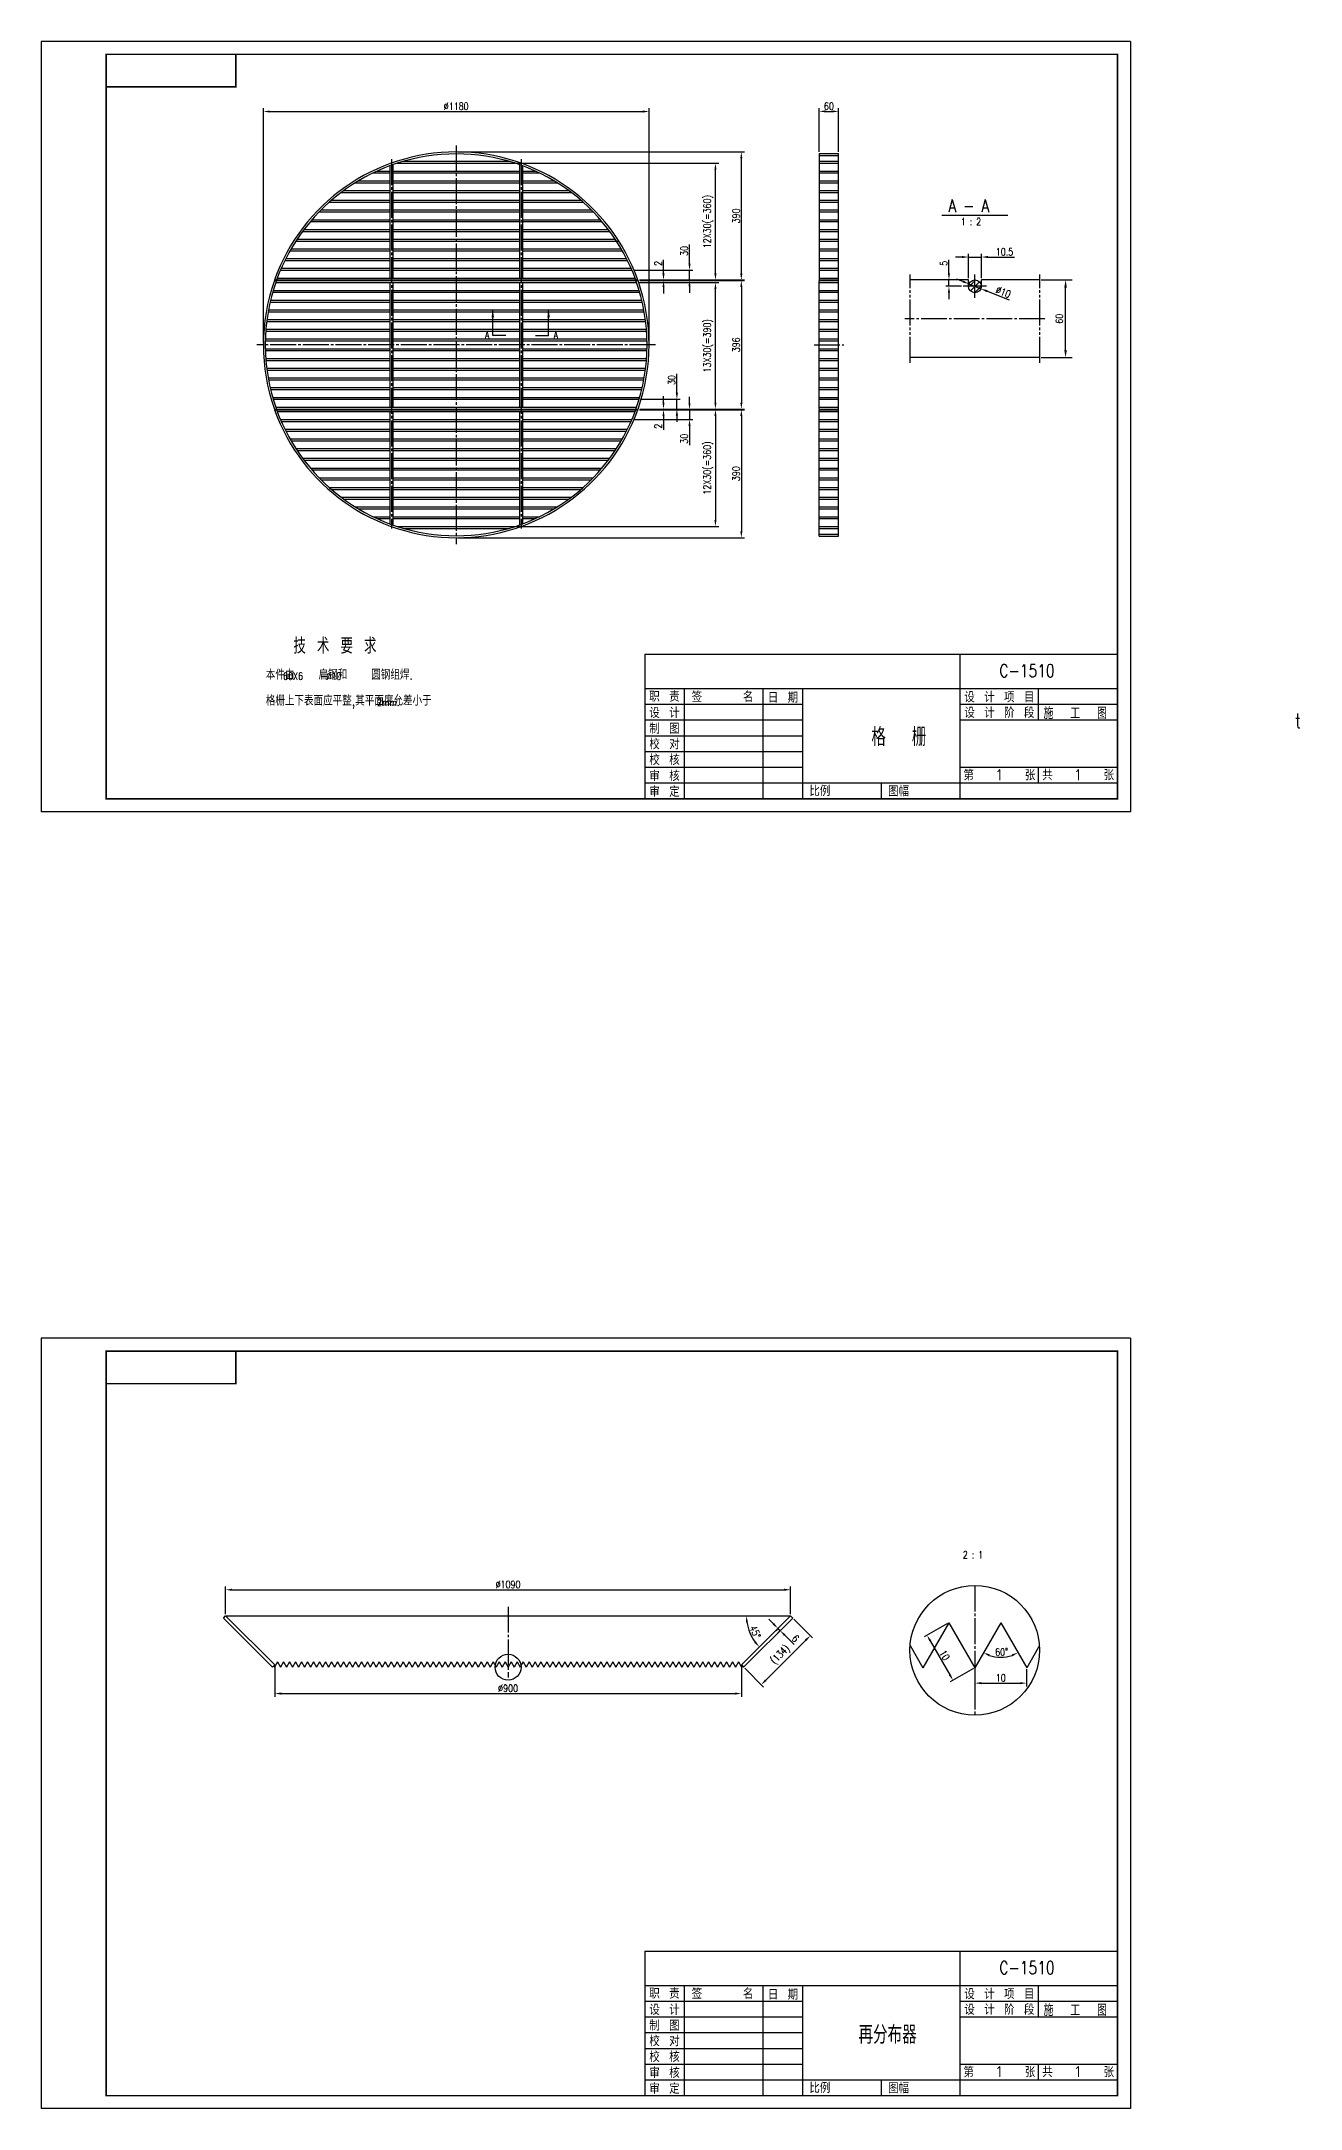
# Model space of a CAD drawing. Header units: millimetres. Extents: x 0 to 1411, y 0 to 841.
# Drawn here: x 650 to 1136, y 0 to 797 of the extents above; entities that cross this region are included whole.
import ezdxf
from ezdxf.enums import TextEntityAlignment as Align

# ---------------------------------------------------------------- set-up
doc = ezdxf.new("R2010")
doc.units = ezdxf.units.MM
doc.linetypes.add('CENTER', pattern=[12.6, 10, -0.8, 1, -0.8])
doc.linetypes.add('PHANTOM', pattern=[14.4, 10, -0.8, 1, -0.8, 1, -0.8])
for name, color, linetype in [('1', 2, 'CENTER'), ('2', 1, 'Continuous'), ('4', 7, 'PHANTOM'), ('ZZ1', 1, 'Continuous')]:
    doc.layers.add(name, color=color, linetype=linetype)
doc.styles.add('HZ', font='txt.shx', dxfattribs={"width": 0.8, "bigfont": 'hztxt.shx'})
doc.styles.add('HZTXT', font='txt', dxfattribs={"width": 0.75, "bigfont": 'HZTXT'})
doc.styles.add('ROMANC', font='romanc', dxfattribs={"width": 0.7, "height": 6})
doc.styles.add('ROMANS', font='romans.shx', dxfattribs={"width": 0.8})
doc.dimstyles.new('ISO-25', dxfattribs={"dimtxt": 2.8, "dimasz": 2.5, "dimexe": 1.25, "dimexo": 0.625, "dimtad": 1, "dimtxsty": 'ROMANS', "dimcen": 2.5, "dimadec": 0, "dimazin": 0, "dimtfac": 1, "dimtmove": 0, "dimatfit": 3, "dimfxl": 0, "dimarcsym": 0})
doc.dimstyles.get("Standard").update_dxf_attribs({"dimtxt": 2.8, "dimasz": 3, "dimexe": 2.5, "dimexo": 0.5, "dimgap": 1, "dimtad": 1, "dimdec": 4, "dimzin": 0, "dimdsep": 46, "dimtxsty": 'ROMANS', "dimcen": 0.09, "dimadec": 0, "dimazin": 0, "dimtfac": 1, "dimtdec": 4, "dimtmove": 0, "dimatfit": 3, "dimfxl": 0, "dimtolj": 1, "dimtzin": 0, "dimarcsym": 0})

msp = doc.modelspace()

# ---------------------------------------------------------------- texts
at = {"width": 0.8}
for s, height, style, p in [('1 : 2', 2.8, 'ROMANS', (1004.58614, 726.10461)), ('技 术 要 求', 6, 'HZ', (747.2132, 560.94489)), ('本件由   扁钢和   圆钢组焊.', 4, 'HZ', (736.57184, 550.9007)), ('60X6     %%C10', 2.8, 'ROMANS', (743.23526, 550.9007)), ('格栅上下表面应平整,其平面度允差小于', 4, 'HZ', (736.57184, 540.9007)), ('2mm.', 2.8, 'ROMANS', (779.48013, 540.76407)), ('2 : 1', 2.8, 'ROMANS', (1005.37122, 212.11893))]:
    msp.add_text(s, height=height, dxfattribs=dict(at, style=style)).set_placement(p)
at = {"layer": '2', "width": 0.8}
for s, height, style, p in [('A - A', 4.9, 'ROMANS', (999.77713, 731.16669)), ('A', 2.8, 'ROMANS', (821.05018, 682.35306)), ('A', 2.8, 'ROMANS', (847.52673, 682.35754)), ('格  栅', 7, 'HZ', (970.11264, 525.37551)), ('再分布器', 7, 'HZ', (965.1665, 25.00716))]:
    msp.add_text(s, height=height, dxfattribs=dict(at, style=style)).set_placement(p)
at = {"layer": '2', "color": 0, "style": 'ROMANS', "width": 0.8}
for p in [(1019.46098, 551.9013), (1019.46098, 51.9013)]:
    msp.add_text('C-1510', height=4.9, dxfattribs=at).set_placement(p)
at = {"layer": 'ZZ1', "color": 7, "style": 'HZTXT'}
for p in [(890.32935, 544.43055), (890.32935, 44.43055)]:
    msp.add_text('职 责', height=4.05, dxfattribs=at).set_placement(p, align=Align.MIDDLE_CENTER)
for s, p in [('签    名', (912.7197, 544.53677)), ('日 期', (936.03159, 544.21811)), ('设 计 项 目', (1019.4699, 544.40541)), ('制 图', (890.32935, 532.28055)), ('设 计', (890.32935, 538.35555)), ('设 计 阶 段', (1019.4699, 538.42619)), ('校 对', (890.32935, 526.31305)), ('校 核', (890.32935, 520.23805)), ('审 核', (890.32935, 514.05555)), ('审 定', (890.32935, 507.98055)), ('比例', (950.24667, 508.24169)), ('图幅', (980.62167, 508.1504)), ('第     张', (1019.4699, 514.33508)), ('1', (1019.4699, 514.23635)), ('共     张', (1049.8449, 514.33508)), ('1', (1049.8449, 514.23635)), ('设 计', (890.32935, 38.35555)), ('签    名', (912.7197, 44.53677)), ('日 期', (936.03159, 44.21811)), ('设 计 项 目', (1019.4699, 44.40541)), ('设 计 阶 段', (1019.4699, 38.42619)), ('制 图', (890.32935, 32.28055)), ('校 对', (890.32935, 26.31305)), ('校 核', (890.32935, 20.23805)), ('审 核', (890.32935, 14.05555)), ('第     张', (1019.4699, 14.33508)), ('1', (1019.4699, 14.23635)), ('共     张', (1049.8449, 14.33508)), ('1', (1049.8449, 14.23635)), ('审 定', (890.32935, 7.98055)), ('比例', (950.24667, 8.24169)), ('图幅', (980.62167, 8.1504))]:
    msp.add_text(s, height=4.05, dxfattribs=at).set_placement(p, align=Align.MIDDLE)
at = {"layer": 'ZZ1', "color": 7, "width": 0.8}
for s, height, style, p in [('施  工  图', 4.55625, 'HZTXT', (1048.73202, 538.23568)), ('t', 5.56875, 'ROMANC', (1134.63315, 535.10797)), ('施  工  图', 4.55625, 'HZTXT', (1048.73202, 38.23568))]:
    msp.add_text(s, height=height, dxfattribs=dict(at, style=style)).set_placement(p, align=Align.MIDDLE)

# ---------------------------------------------------------------- blocks, each defined once
blk = doc.blocks.new('*D107')
at = {"color": 0, "lineweight": -2}
for p, q in [((735.62, 680.62), (735.62, 771.19)), ((738.12, 769.94), (881.88, 769.94)), ((884.38, 680.62), (884.38, 771.19))]:
    blk.add_line(p, q, dxfattribs=at)
at = {"color": 0}
for points in [[(738.12, 770.36), (738.12, 769.53), (735.62, 769.94)], [(881.88, 770.36), (881.88, 769.53), (884.38, 769.94)]]:
    blk.add_solid(points, dxfattribs=at)
at = {"layer": 'DEFPOINTS', "color": 0}
for p in [(884.38, 769.94), (735.62, 680), (884.38, 680)]:
    blk.add_point(p, dxfattribs=at)
at = {"color": 0, "insert": (810, 771.97), "char_height": 2.8, "attachment_point": 5, "style": 'ROMANS'}
blk.add_mtext('%%C1180', dxfattribs=at)
blk = doc.blocks.new('*D108')
at = {"color": 0, "lineweight": -2}
for p, q in [((880.76, 704.75), (921.22, 704.75)), ((919.97, 702.25), (919.97, 657.75)), ((880.76, 655.25), (921.22, 655.25))]:
    blk.add_line(p, q, dxfattribs=at)
at = {"color": 0}
for points in [[(919.55, 702.25), (920.38, 702.25), (919.97, 704.75)], [(919.55, 657.75), (920.38, 657.75), (919.97, 655.25)]]:
    blk.add_solid(points, dxfattribs=at)
at = {"layer": 'DEFPOINTS', "color": 0}
for p in [(880.14, 704.75), (880.14, 655.25), (919.97, 655.25)]:
    blk.add_point(p, dxfattribs=at)
at = {"color": 0, "insert": (917.94, 680), "char_height": 2.8, "attachment_point": 5, "rotation": 90, "style": 'ROMANS'}
blk.add_mtext('396', dxfattribs=at)
blk = doc.blocks.new('*D109')
at = {"color": 0, "lineweight": -2}
for p, q in [((810.62, 754.38), (921.22, 754.38)), ((919.97, 707.5), (919.97, 751.88)), ((880.67, 705), (921.22, 705))]:
    blk.add_line(p, q, dxfattribs=at)
at = {"color": 0}
for points in [[(919.55, 751.88), (920.38, 751.88), (919.97, 754.38)], [(919.55, 707.5), (920.38, 707.5), (919.97, 705)]]:
    blk.add_solid(points, dxfattribs=at)
at = {"layer": 'DEFPOINTS', "color": 0}
for p in [(810, 754.38), (919.97, 754.38), (880.05, 705)]:
    blk.add_point(p, dxfattribs=at)
at = {"color": 0, "insert": (917.94, 729.69), "char_height": 2.8, "attachment_point": 5, "rotation": 90, "style": 'ROMANS'}
blk.add_mtext('390', dxfattribs=at)
blk = doc.blocks.new('*D110')
at = {"color": 0, "lineweight": -2}
for p, q in [((889.94, 707.5), (889.94, 712.74)), ((880.67, 705), (891.19, 705)), ((880.76, 704.75), (891.19, 704.75)), ((889.94, 704.75), (889.94, 705)), ((889.94, 702.25), (889.94, 699.75))]:
    blk.add_line(p, q, dxfattribs=at)
at = {"color": 0}
for points in [[(889.53, 707.5), (890.36, 707.5), (889.94, 705)], [(889.53, 702.25), (890.36, 702.25), (889.94, 704.75)]]:
    blk.add_solid(points, dxfattribs=at)
at = {"layer": 'DEFPOINTS', "color": 0}
for p in [(880.05, 705), (880.14, 704.75), (889.94, 705)]:
    blk.add_point(p, dxfattribs=at)
at = {"color": 0, "insert": (887.92, 711.37), "char_height": 2.8, "attachment_point": 5, "rotation": 90, "style": 'ROMANS'}
blk.add_mtext('2', dxfattribs=at)
blk = doc.blocks.new('*D111')
at = {"color": 0, "lineweight": -2}
for p, q in [((950, 754.38), (950, 771.25)), ((952.5, 770), (955, 770)), ((957.5, 754.38), (957.5, 771.25))]:
    blk.add_line(p, q, dxfattribs=at)
at = {"color": 0}
for points in [[(952.5, 770.42), (952.5, 769.58), (950, 770)], [(955, 770.42), (955, 769.58), (957.5, 770)]]:
    blk.add_solid(points, dxfattribs=at)
at = {"layer": 'DEFPOINTS', "color": 0}
for p in [(957.5, 770), (950, 753.75), (957.5, 753.75)]:
    blk.add_point(p, dxfattribs=at)
at = {"color": 0, "insert": (953.75, 772.02), "char_height": 2.8, "attachment_point": 5, "style": 'ROMANS'}
blk.add_mtext('60', dxfattribs=at)
blk = doc.blocks.new('*D113')
at = {"color": 0, "lineweight": -2}
for p, q in [((895.11, 661.5), (895.11, 668.88)), ((880.76, 655.25), (896.36, 655.25)), ((881.19, 659), (896.36, 659)), ((895.11, 655.25), (895.11, 659)), ((895.11, 652.75), (895.11, 650.25))]:
    blk.add_line(p, q, dxfattribs=at)
at = {"color": 0}
for points in [[(894.7, 661.5), (895.53, 661.5), (895.11, 659)], [(894.7, 652.75), (895.53, 652.75), (895.11, 655.25)]]:
    blk.add_solid(points, dxfattribs=at)
at = {"layer": 'DEFPOINTS', "color": 0}
for p in [(880.14, 655.25), (880.57, 659), (895.11, 659)]:
    blk.add_point(p, dxfattribs=at)
at = {"color": 0, "insert": (893.09, 666.44), "char_height": 2.8, "attachment_point": 5, "rotation": 90, "style": 'ROMANS'}
blk.add_mtext('30', dxfattribs=at)
blk = doc.blocks.new('*D114')
at = {"color": 0, "lineweight": -2}
for p, q in [((880.23, 704), (911.24, 704)), ((909.99, 657.75), (909.99, 701.5)), ((880.76, 655.25), (911.24, 655.25))]:
    blk.add_line(p, q, dxfattribs=at)
at = {"color": 0}
for points in [[(909.57, 701.5), (910.4, 701.5), (909.99, 704)], [(909.57, 657.75), (910.4, 657.75), (909.99, 655.25)]]:
    blk.add_solid(points, dxfattribs=at)
at = {"layer": 'DEFPOINTS', "color": 0}
for p in [(879.6, 704), (909.99, 704), (880.14, 655.25)]:
    blk.add_point(p, dxfattribs=at)
at = {"color": 0, "insert": (907.23, 679.63), "char_height": 2.8, "attachment_point": 5, "rotation": 90, "style": 'ROMANS'}
blk.add_mtext('13X30(=390)', dxfattribs=at)
blk = doc.blocks.new('*D115')
at = {"color": 0, "lineweight": -2}
for p, q in [((899.99, 711.25), (899.99, 718.63)), ((878.4, 708.75), (901.24, 708.75)), ((880.67, 705), (901.24, 705)), ((899.99, 705), (899.99, 708.75)), ((899.99, 702.5), (899.99, 700))]:
    blk.add_line(p, q, dxfattribs=at)
at = {"color": 0}
for points in [[(899.57, 711.25), (900.4, 711.25), (899.99, 708.75)], [(899.57, 702.5), (900.4, 702.5), (899.99, 705)]]:
    blk.add_solid(points, dxfattribs=at)
at = {"layer": 'DEFPOINTS', "color": 0}
for p in [(877.78, 708.75), (880.05, 705), (899.99, 708.75)]:
    blk.add_point(p, dxfattribs=at)
at = {"color": 0, "insert": (897.96, 716.19), "char_height": 2.8, "attachment_point": 5, "rotation": 90, "style": 'ROMANS'}
blk.add_mtext('30', dxfattribs=at)
blk = doc.blocks.new('*D116')
at = {"color": 0, "lineweight": -2}
for p, q in [((833.44, 750), (911.24, 750)), ((909.99, 707.5), (909.99, 747.5)), ((880.67, 705), (911.24, 705))]:
    blk.add_line(p, q, dxfattribs=at)
at = {"color": 0}
for points in [[(909.57, 747.5), (910.4, 747.5), (909.99, 750)], [(909.57, 707.5), (910.4, 707.5), (909.99, 705)]]:
    blk.add_solid(points, dxfattribs=at)
at = {"layer": 'DEFPOINTS', "color": 0}
for p in [(832.82, 750), (909.99, 750), (880.05, 705)]:
    blk.add_point(p, dxfattribs=at)
at = {"color": 0, "insert": (907.23, 727.5), "char_height": 2.8, "attachment_point": 5, "rotation": 90, "style": 'ROMANS'}
blk.add_mtext('12X30(=360)', dxfattribs=at)
blk = doc.blocks.new('*D118')
at = {"color": 0, "lineweight": -2}
for p, q in [((880.67, 655), (891.19, 655)), ((880.76, 655.25), (891.19, 655.25)), ((889.94, 657.75), (889.94, 660.25)), ((889.94, 655.25), (889.94, 655)), ((889.94, 652.5), (889.94, 647.26))]:
    blk.add_line(p, q, dxfattribs=at)
at = {"color": 0}
for points in [[(889.53, 657.75), (890.36, 657.75), (889.94, 655.25)], [(889.53, 652.5), (890.36, 652.5), (889.94, 655)]]:
    blk.add_solid(points, dxfattribs=at)
at = {"layer": 'DEFPOINTS', "color": 0}
for p in [(880.05, 655), (880.14, 655.25), (889.94, 655)]:
    blk.add_point(p, dxfattribs=at)
at = {"color": 0, "insert": (887.92, 648.63), "char_height": 2.8, "attachment_point": 5, "rotation": 90, "style": 'ROMANS'}
blk.add_mtext('2', dxfattribs=at)
blk = doc.blocks.new('*D119')
at = {"color": 0, "lineweight": -2}
for p, q in [((880.67, 655), (901.24, 655)), ((899.99, 657.5), (899.99, 660)), ((899.99, 655), (899.99, 651.25)), ((878.4, 651.25), (901.24, 651.25)), ((899.99, 648.75), (899.99, 641.37))]:
    blk.add_line(p, q, dxfattribs=at)
at = {"color": 0}
for points in [[(899.57, 657.5), (900.4, 657.5), (899.99, 655)], [(899.57, 648.75), (900.4, 648.75), (899.99, 651.25)]]:
    blk.add_solid(points, dxfattribs=at)
at = {"layer": 'DEFPOINTS', "color": 0}
for p in [(880.05, 655), (877.78, 651.25), (899.99, 651.25)]:
    blk.add_point(p, dxfattribs=at)
at = {"color": 0, "insert": (897.96, 643.81), "char_height": 2.8, "attachment_point": 5, "rotation": 90, "style": 'ROMANS'}
blk.add_mtext('30', dxfattribs=at)
blk = doc.blocks.new('*D120')
at = {"color": 0, "lineweight": -2}
for p, q in [((880.67, 655), (911.24, 655)), ((909.99, 652.5), (909.99, 612.5)), ((833.44, 610), (911.24, 610))]:
    blk.add_line(p, q, dxfattribs=at)
at = {"color": 0}
for points in [[(909.57, 652.5), (910.4, 652.5), (909.99, 655)], [(909.57, 612.5), (910.4, 612.5), (909.99, 610)]]:
    blk.add_solid(points, dxfattribs=at)
at = {"layer": 'DEFPOINTS', "color": 0}
for p in [(880.05, 655), (832.82, 610), (909.99, 610)]:
    blk.add_point(p, dxfattribs=at)
at = {"color": 0, "insert": (907.23, 632.5), "char_height": 2.8, "attachment_point": 5, "rotation": 90, "style": 'ROMANS'}
blk.add_mtext('12X30(=360)', dxfattribs=at)
blk = doc.blocks.new('*D117')
at = {"color": 0, "lineweight": -2}
for p, q in [((880.67, 655), (921.22, 655)), ((919.97, 652.5), (919.97, 608.13)), ((810.62, 605.63), (921.22, 605.63))]:
    blk.add_line(p, q, dxfattribs=at)
at = {"color": 0}
for points in [[(919.55, 652.5), (920.38, 652.5), (919.97, 655)], [(919.55, 608.13), (920.38, 608.13), (919.97, 605.63)]]:
    blk.add_solid(points, dxfattribs=at)
at = {"layer": 'DEFPOINTS', "color": 0}
for p in [(880.05, 655), (810, 605.63), (919.97, 605.63)]:
    blk.add_point(p, dxfattribs=at)
at = {"color": 0, "insert": (917.94, 630.31), "char_height": 2.8, "attachment_point": 5, "rotation": 90, "style": 'ROMANS'}
blk.add_mtext('390', dxfattribs=at)
blk = doc.blocks.new('ARROW')
blk.add_solid([(0, 0), (3, 0.5), (3, -0.5)])
blk = doc.blocks.new('*D122')
at = {"color": 0, "lineweight": -2}
for p, q in [((1035.56, 705.06), (1047.51, 705.06)), ((1045.01, 678.06), (1045.01, 702.06)), ((1035.56, 675.06), (1047.51, 675.06))]:
    blk.add_line(p, q, dxfattribs=at)
at = {"color": 0}
for points in [[(1044.51, 702.06), (1045.51, 702.06), (1045.01, 705.06)], [(1044.51, 678.06), (1045.51, 678.06), (1045.01, 675.06)]]:
    blk.add_solid(points, dxfattribs=at)
at = {"layer": 'DEFPOINTS', "color": 0}
for p in [(1035.06, 705.06), (1045.01, 705.06), (1035.06, 675.06)]:
    blk.add_point(p, dxfattribs=at)
at = {"color": 0, "insert": (1042.61, 690.06), "char_height": 2.8, "attachment_point": 5, "rotation": 90, "style": 'ROMANS'}
blk.add_mtext('\\A1;60', dxfattribs=at)
blk = doc.blocks.new('*D123')
at = {"color": 0, "lineweight": -2}
for p, q in [((1005.42, 704.42), (1003.1, 705.36)), ((1007.74, 703.49), (1012.38, 701.62)), ((1023.42, 697.18), (1014.7, 700.69))]:
    blk.add_line(p, q, dxfattribs=at)
at = {"color": 0}
for points in [[(1005.58, 704.81), (1005.27, 704.04), (1007.74, 703.49)], [(1014.86, 701.07), (1014.54, 700.3), (1012.38, 701.62)]]:
    blk.add_solid(points, dxfattribs=at)
at = {"layer": 'DEFPOINTS', "color": 0}
for p in [(1007.74, 703.49), (1012.38, 701.62)]:
    blk.add_point(p, dxfattribs=at)
at = {"color": 0, "insert": (1020.98, 700.34), "char_height": 2.8, "attachment_point": 5, "rotation": 338.07073, "style": 'ROMANS'}
blk.add_mtext('%%C10', dxfattribs=at)
blk = doc.blocks.new('*D124')
at = {"color": 0, "lineweight": -2}
for p, q in [((1000.04, 707.56), (1000.04, 712.8)), ((1006.94, 705.06), (998.79, 705.06)), ((1004.94, 702.56), (998.79, 702.56)), ((1000.04, 702.56), (1000.04, 705.06)), ((1000.04, 700.06), (1000.04, 697.56))]:
    blk.add_line(p, q, dxfattribs=at)
at = {"color": 0}
for points in [[(999.62, 707.56), (1000.45, 707.56), (1000.04, 705.06)], [(999.62, 700.06), (1000.45, 700.06), (1000.04, 702.56)]]:
    blk.add_solid(points, dxfattribs=at)
at = {"layer": 'DEFPOINTS', "color": 0}
for p in [(1000.04, 705.06), (1005.56, 702.56), (1007.56, 705.06)]:
    blk.add_point(p, dxfattribs=at)
at = {"color": 0, "insert": (998.01, 711.43), "char_height": 2.8, "attachment_point": 5, "rotation": 90, "style": 'ROMANS'}
blk.add_mtext('5', dxfattribs=at)
blk = doc.blocks.new('*D125')
at = {"color": 0, "lineweight": -2}
for p, q in [((1005.06, 713.85), (1002.56, 713.85)), ((1007.56, 705.68), (1007.56, 715.1)), ((1007.56, 713.85), (1012.56, 713.85)), ((1012.56, 705.68), (1012.56, 715.1)), ((1015.06, 713.85), (1025.32, 713.85))]:
    blk.add_line(p, q, dxfattribs=at)
at = {"color": 0}
for points in [[(1005.06, 714.26), (1005.06, 713.43), (1007.56, 713.85)], [(1015.06, 714.26), (1015.06, 713.43), (1012.56, 713.85)]]:
    blk.add_solid(points, dxfattribs=at)
at = {"layer": 'DEFPOINTS', "color": 0}
for p in [(1012.56, 713.85), (1007.56, 705.06), (1012.56, 705.06)]:
    blk.add_point(p, dxfattribs=at)
at = {"color": 0, "insert": (1021.44, 715.87), "char_height": 2.8, "attachment_point": 5, "style": 'ROMANS'}
blk.add_mtext('10.5', dxfattribs=at)
blk = doc.blocks.new('*D126')
at = {"color": 0, "lineweight": -2}
for p, q in [((721.05, 190.63), (721.05, 201.29)), ((723.55, 200.04), (936.45, 200.04)), ((938.95, 190.63), (938.95, 201.29))]:
    blk.add_line(p, q, dxfattribs=at)
at = {"color": 0}
for points in [[(723.55, 200.46), (723.55, 199.63), (721.05, 200.04)], [(936.45, 200.46), (936.45, 199.63), (938.95, 200.04)]]:
    blk.add_solid(points, dxfattribs=at)
at = {"layer": 'DEFPOINTS', "color": 0}
for p in [(938.95, 200.04), (721.05, 190), (938.95, 190)]:
    blk.add_point(p, dxfattribs=at)
at = {"color": 0, "insert": (830, 202.07), "char_height": 2.8, "attachment_point": 5, "style": 'ROMANS'}
blk.add_mtext('%%C1090', dxfattribs=at)
blk = doc.blocks.new('*D127')
at = {"color": 0, "lineweight": -2}
for p, q in [((740, 170.42), (740, 158.78)), ((920, 170.42), (920, 158.78)), ((742.5, 160.03), (917.5, 160.03))]:
    blk.add_line(p, q, dxfattribs=at)
at = {"color": 0}
for points in [[(742.5, 160.45), (742.5, 159.62), (740, 160.03)], [(917.5, 160.45), (917.5, 159.62), (920, 160.03)]]:
    blk.add_solid(points, dxfattribs=at)
at = {"layer": 'DEFPOINTS', "color": 0}
for p in [(740, 171.05), (920, 171.05), (920, 160.03)]:
    blk.add_point(p, dxfattribs=at)
at = {"color": 0, "insert": (830, 162.06), "char_height": 2.8, "attachment_point": 5, "style": 'ROMANS'}
blk.add_mtext('%%C900', dxfattribs=at)
blk = doc.blocks.new('*D128')
at = {"color": 0, "lineweight": -2}
blk.add_arc((938.95, 190), 17.02, 188.42522, 216.57478, dxfattribs=at)
at = {"color": 0}
for points in [[(921.7, 187.48), (922.53, 187.54), (921.93, 190)], [(925.6, 180.13), (924.97, 179.59), (926.92, 177.97)]]:
    blk.add_solid(points, dxfattribs=at)
at = {"layer": 'DEFPOINTS', "color": 0}
for p in [(721.05, 190), (922.51, 185.6), (938.95, 190), (938.95, 190), (920, 171.05)]:
    blk.add_point(p, dxfattribs=at)
at = {"color": 0, "insert": (925.3, 183.81), "char_height": 2.8, "attachment_point": 5, "rotation": 294.36827, "style": 'ROMANS'}
blk.add_mtext('45%%D', dxfattribs=at)
blk = doc.blocks.new('*D129')
at = {"color": 0, "lineweight": -2}
for p, q in [((940.24, 188.71), (947.46, 181.49)), ((944.81, 180.6), (929.4, 165.19)), ((921.29, 169.76), (928.51, 162.54))]:
    blk.add_line(p, q, dxfattribs=at)
at = {"color": 0}
for points in [[(944.52, 180.9), (945.11, 180.31), (946.58, 182.37)], [(929.1, 165.48), (929.69, 164.89), (927.63, 163.42)]]:
    blk.add_solid(points, dxfattribs=at)
at = {"layer": 'DEFPOINTS', "color": 0}
for p in [(939.8, 189.15), (920.85, 170.2), (927.63, 163.42)]:
    blk.add_point(p, dxfattribs=at)
at = {"color": 0, "insert": (935.15, 174.85), "char_height": 2.8, "attachment_point": 5, "rotation": 45, "style": 'ROMANS'}
blk.add_mtext('(134)', dxfattribs=at)
blk = doc.blocks.new('*D130')
at = {"color": 0, "lineweight": -2}
for p, q in [((932.33, 186.91), (930.56, 188.68)), ((934.15, 185.2), (933.21, 184.26)), ((935, 184.35), (934.06, 183.41)), ((934.09, 185.14), (934.94, 184.29)), ((936.71, 182.53), (940.34, 178.89))]:
    blk.add_line(p, q, dxfattribs=at)
at = {"color": 0}
for points in [[(932.62, 187.2), (932.03, 186.62), (934.09, 185.14)], [(937, 182.82), (936.42, 182.23), (934.94, 184.29)]]:
    blk.add_solid(points, dxfattribs=at)
at = {"layer": 'DEFPOINTS', "color": 0}
for p in [(934.6, 185.64), (934.94, 184.29), (935.44, 184.8)]:
    blk.add_point(p, dxfattribs=at)
at = {"color": 0, "insert": (940.84, 181.26), "char_height": 2.8, "attachment_point": 5, "rotation": 315, "style": 'ROMANS'}
blk.add_mtext('6', dxfattribs=at)
blk = doc.blocks.new('*D131')
at = {"color": 0, "lineweight": -2}
for p, q in [((1010, 169.37), (1010, 162.8)), ((1030.01, 169.37), (1030.01, 162.8)), ((1012.5, 164.05), (1027.51, 164.05))]:
    blk.add_line(p, q, dxfattribs=at)
at = {"color": 0}
for points in [[(1012.5, 164.46), (1012.5, 163.63), (1010, 164.05)], [(1027.51, 164.46), (1027.51, 163.63), (1030.01, 164.05)]]:
    blk.add_solid(points, dxfattribs=at)
at = {"layer": 'DEFPOINTS', "color": 0}
for p in [(1010, 170), (1030.01, 170), (1030.01, 164.05)]:
    blk.add_point(p, dxfattribs=at)
at = {"color": 0, "insert": (1020.01, 166.07), "char_height": 2.8, "attachment_point": 5, "style": 'ROMANS'}
blk.add_mtext('10', dxfattribs=at)
blk = doc.blocks.new('*D132')
at = {"color": 0, "lineweight": -2}
blk.add_arc((1020.01, 187.33), 13.32, 250.77329, 289.22671, dxfattribs=at)
at = {"color": 0}
for points in [[(1015.45, 174.38), (1015.8, 175.14), (1013.35, 175.8)], [(1024.22, 175.14), (1024.57, 174.38), (1026.67, 175.8)]]:
    blk.add_solid(points, dxfattribs=at)
at = {"layer": 'DEFPOINTS', "color": 0}
for p in [(1020.01, 187.33), (1020.01, 187.33), (1010, 170), (1017.7, 174.22), (1030.01, 170)]:
    blk.add_point(p, dxfattribs=at)
at = {"color": 0, "insert": (1020.33, 176.05), "char_height": 2.8, "attachment_point": 5, "rotation": 1.65894, "style": 'ROMANS'}
blk.add_mtext('60%%D', dxfattribs=at)
blk = doc.blocks.new('*D133')
at = {"color": 0, "lineweight": -2}
for p, q in [((999.45, 187.02), (990.51, 181.86)), ((992.84, 180.32), (1000.35, 167.31)), ((1009.46, 169.69), (1000.52, 164.52))]:
    blk.add_line(p, q, dxfattribs=at)
at = {"color": 0}
for points in [[(993.21, 180.53), (992.48, 180.11), (991.59, 182.48)], [(1000.71, 167.52), (999.99, 167.11), (1001.6, 165.15)]]:
    blk.add_solid(points, dxfattribs=at)
at = {"layer": 'DEFPOINTS', "color": 0}
for p in [(999.99, 187.33), (1010, 170), (1001.6, 165.15)]:
    blk.add_point(p, dxfattribs=at)
at = {"color": 0, "insert": (998.35, 174.83), "char_height": 2.8, "attachment_point": 5, "rotation": 300, "style": 'ROMANS'}
blk.add_mtext('10', dxfattribs=at)

# ---------------------------------------------------------------- dimensions: what is measured, and where the dimension line sits
for base, p1, p2, text, picture, middle in [((884.375, 769.94402), (735.625, 680), (884.375, 680), '%%C1180', '*D107', (810, 771.96902)), ((957.5, 769.99954), (950, 753.75), (957.5, 753.75), '60', '*D111', (953.75, 772.02454)), ((1012.5621, 713.84676), (1007.5621, 705.05548), (1012.5621, 705.05548), '10.5', '*D125', (1021.44044, 715.87176)), ((938.95147, 200.04465), (721.04853, 190), (938.95147, 190), '%%C1090', '*D126', (830, 202.06965)), ((920, 160.03353), (740, 171.04853), (920, 171.04853), '%%C900', '*D127', (830, 162.05853)), ((1030.01464, 164.04618), (1009.99998, 169.99862), (1030.01464, 169.99862), '10', '*D131', (1020.00731, 166.07118))]:
    dim = msp.add_linear_dim(base=base, p1=p1, p2=p2, text=text, dimstyle='ISO-25')
    dim.commit()
    dim.dimension.update_dxf_attribs({"geometry": picture, "text_midpoint": middle})
for base, p1, p2, angle, text, dimstyle, picture, middle in [((919.96577, 754.375), (880.04742, 705), (810, 754.375), 90, '390', 'ISO-25', '*D109', (917.94077, 729.6875)), ((909.98652, 750), (880.04742, 705), (832.81755, 750), 90, '12X30(=360)', 'ISO-25', '*D116', (907.22819, 727.5)), ((899.98761, 708.75), (880.04742, 705), (877.77963, 708.75), 90, '30', 'ISO-25', '*D115', (897.96261, 716.18833)), ((889.94416, 705), (880.13614, 704.75), (880.04742, 705), 90, '2', 'ISO-25', '*D110', (887.91916, 711.37167)), ((1000.03768, 705.05548), (1005.5621, 702.55548), (1007.5621, 705.05548), 90, '5', 'ISO-25', '*D124', (998.01268, 711.42715)), ((909.98652, 704), (880.13614, 655.25), (879.60345, 704), 90, '13X30(=390)', 'ISO-25', '*D114', (907.22819, 679.625)), ((919.96577, 655.25), (880.13614, 704.75), (880.13614, 655.25), 90, '396', 'ISO-25', '*D108', (917.94077, 680)), ((1045.01129, 705.05548), (1035.0645, 675.05548), (1035.0645, 705.05548), 90, '60', 'Standard', '*D122', (1042.61129, 690.05548)), ((919.96577, 605.625), (880.04742, 655), (810, 605.625), 270, '390', 'ISO-25', '*D117', (917.94077, 630.3125)), ((909.98652, 610), (880.04742, 655), (832.81755, 610), 270, '12X30(=360)', 'ISO-25', '*D120', (907.22819, 632.5)), ((899.98761, 651.25), (880.04742, 655), (877.77963, 651.25), 270, '30', 'ISO-25', '*D119', (897.96261, 643.81167)), ((889.94416, 655), (880.13614, 655.25), (880.04742, 655), 270, '2', 'ISO-25', '*D118', (887.91916, 648.62833))]:
    dim = msp.add_linear_dim(base=base, p1=p1, p2=p2, angle=angle, text=text, dimstyle=dimstyle)
    dim.commit()
    dim.dimension.update_dxf_attribs({"geometry": picture, "text_midpoint": middle})
at = {"color": 0}
dim = msp.add_diameter_dim_2p(p1=(1007.74299, 703.48913), p2=(1012.38122, 701.62183), text='%%C10', dimstyle='ISO-25', dxfattribs=at)
dim.commit()
dim.dimension.update_dxf_attribs({"geometry": '*D123', "text_midpoint": (1020.97763, 700.34393)})
dim = msp.add_linear_dim(base=(895.11395, 659), p1=(880.13614, 655.25), p2=(880.56657, 659), angle=90, text='30', dimstyle='ISO-25')
dim.commit()
dim.dimension.update_dxf_attribs({"geometry": '*D113', "text_midpoint": (895.11395, 666.43833), "dimtype": 160})
for base, line1, line2, text, picture, middle in [((922.51471, 185.59578), ((938.95147, 190), (920, 171.04853)), ((721.04853, 190), (938.95147, 190)), '45%%D', '*D128', (923.45085, 182.97895)), ((1017.69511, 174.2187), ((1020.00731, 187.33182), (1030.01464, 169.99862)), ((1020.00731, 187.33182), (1009.99998, 169.99862)), '60%%D', '*D132', (1020.39279, 174.02199))]:
    dim = msp.add_angular_dim_2l(base=base, line1=line1, line2=line2, text=text, dimstyle='ISO-25')
    dim.commit()
    dim.dimension.update_dxf_attribs({"geometry": picture, "text_midpoint": middle, "dimtype": 162})
for p1, p2, distance, text, picture, middle in [((939.8, 189.15147), (920.84853, 170.2), 9.58817, '(134)', '*D129', (935.15369, 174.84631)), ((934.5952, 185.64372), (935.44372, 184.7952), -0.70946, '6', '*D130', (940.84169, 181.25769)), ((999.99265, 187.33182), (1009.99998, 169.99862), -9.69741, '10', '*D133', (998.35181, 174.82901))]:
    dim = msp.add_aligned_dim(p1=p1, p2=p2, distance=distance, text=text, dimstyle='ISO-25')
    dim.commit()
    dim.dimension.update_dxf_attribs({"geometry": picture, "text_midpoint": middle})

# ---------------------------------------------------------------- hatches: boundary and pattern name
h = msp.add_hatch()
h.set_pattern_fill('ANSI31', color=0, scale=0.5, style=0)
h.paths.add_polyline_path([(1010.0621, 705.05548, 0.414213562), (1007.5621, 702.55548), (1010.0621, 702.55548)])
h.paths.add_polyline_path([(1010.0621, 705.05548), (1010.0621, 702.55548), (1012.5621, 702.55548, 0.414213562)])
h.paths.add_polyline_path([(1012.5621, 702.55548), (1010.0621, 702.55548), (1010.0621, 700.05548, 0.414213562)])
h.paths.add_polyline_path([(1010.0621, 702.55548), (1007.5621, 702.55548, 0.414213562), (1010.0621, 700.05548)])

# ---------------------------------------------------------------- linework, layer by layer
at = {"color": 7}
for p, q in [((1070, 797), (650, 797)), ((1070, 500), (650, 500)), ((1070, 297), (650, 297)), ((1070, 0), (650, 0))]:
    msp.add_line(p, q, dxfattribs=at)
for p, q in [((650, 797), (650, 500)), ((1070, 797), (1070, 500)), ((997.26205, 729.9473), (1022.71324, 729.9473)), ((824.10105, 683.5652), (824.10105, 693.5652)), ((845.63561, 683.5652), (845.63561, 693.5652)), ((885, 560.6875), (1065, 560.6875)), ((650, 297), (650, 0)), ((1070, 297), (1070, 0)), ((885, 60.6875), (1065, 60.6875))]:
    msp.add_line(p, q)
at = {"const_width": 0.6}
for points in [[(725, 792), (725, 779.5), (675, 779.5)], [(725, 292), (725, 279.5), (675, 279.5)]]:
    msp.add_lwpolyline(points, dxfattribs=at)
for points in [[(1065, 505), (1065, 792), (675, 792), (675, 505)], [(1065, 5), (1065, 292), (675, 292), (675, 5)]]:
    msp.add_lwpolyline(points, close=True, dxfattribs=at)
for centre, radius in [((1009.99998, 176.71152), 25), ((830, 170.2), 5)]:
    msp.add_circle(centre, radius)
at = {"layer": '1', "color": 0}
for p, q in [((785, 751.57985), (785, 609.15479)), ((810, 756.875), (810, 603.125)), ((835, 751.57985), (835, 609.15479)), ((1014.5621, 702.55548), (1005.5621, 702.55548)), ((1010.0621, 698.05548), (1010.0621, 707.05548)), ((1037.0645, 690.05548), (983.05971, 690.05548)), ((886.875, 680), (733.125, 680)), ((948, 680), (959.5, 680)), ((1009.99998, 201.71152), (1009.99998, 151.71152)), ((830, 193.52566), (830, 166.17211))]:
    msp.add_line(p, q, dxfattribs=at)
at = {"layer": '2'}
for p, q in [((785.625, 749.47302), (785.625, 705.75)), ((787.18245, 750), (832.81755, 750)), ((789.62653, 750.75), (830.37347, 750.75)), ((834.375, 749.47302), (834.375, 705.75)), ((950, 753.75), (957.5, 753.75)), ((950, 753.75), (950, 705)), ((950, 753), (957.5, 753)), ((950, 750.75), (957.5, 750.75)), ((950, 750), (957.5, 750)), ((957.5, 606.25), (957.5, 753.75)), ((771.08483, 742.5), (784.375, 742.5)), ((772.31608, 743.25), (784.375, 743.25)), ((777.88181, 746.25), (784.375, 746.25)), ((779.47721, 747), (784.375, 747)), ((784.375, 749.02174), (784.375, 705.75)), ((785.625, 747), (834.375, 747)), ((785.625, 746.25), (834.375, 746.25)), ((785.625, 743.25), (834.375, 743.25)), ((785.625, 742.5), (834.375, 742.5)), ((835.625, 749.02174), (835.625, 705.75)), ((835.625, 747), (840.52279, 747)), ((835.625, 746.25), (842.11819, 746.25)), ((835.625, 743.25), (847.68392, 743.25)), ((835.625, 742.5), (848.91517, 742.5)), ((950, 747), (957.5, 747)), ((950, 746.25), (957.5, 746.25)), ((950, 743.25), (957.5, 743.25)), ((950, 742.5), (957.5, 742.5)), ((761.05472, 735), (784.375, 735)), ((761.91073, 735.75), (784.375, 735.75)), ((765.6257, 738.75), (784.375, 738.75)), ((766.63653, 739.5), (784.375, 739.5)), ((785.625, 739.5), (834.375, 739.5)), ((785.625, 738.75), (834.375, 738.75)), ((785.625, 735.75), (834.375, 735.75)), ((785.625, 735), (834.375, 735)), ((835.625, 739.5), (853.36347, 739.5)), ((835.625, 738.75), (854.3743, 738.75)), ((835.625, 735.75), (858.08927, 735.75)), ((835.625, 735), (858.94528, 735)), ((950, 739.5), (957.5, 739.5)), ((950, 738.75), (957.5, 738.75)), ((950, 735.75), (957.5, 735.75)), ((950, 735), (957.5, 735)), ((753.74708, 727.5), (784.375, 727.5)), ((754.38905, 728.25), (784.375, 728.25)), ((757.14096, 731.25), (784.375, 731.25)), ((757.8786, 732), (784.375, 732)), ((785.625, 732), (834.375, 732)), ((785.625, 731.25), (834.375, 731.25)), ((785.625, 728.25), (834.375, 728.25)), ((785.625, 727.5), (834.375, 727.5)), ((835.625, 732), (862.1214, 732)), ((835.625, 731.25), (862.85904, 731.25)), ((835.625, 728.25), (865.61095, 728.25)), ((835.625, 727.5), (866.25292, 727.5)), ((950, 732), (957.5, 732)), ((950, 731.25), (957.5, 731.25)), ((950, 728.25), (957.5, 728.25)), ((950, 727.5), (957.5, 727.5)), ((748.18867, 720), (784.375, 720)), ((748.68052, 720.75), (784.375, 720.75)), ((750.78363, 723.75), (784.375, 723.75)), ((751.34516, 724.5), (784.375, 724.5)), ((785.625, 724.5), (834.375, 724.5)), ((785.625, 723.75), (834.375, 723.75)), ((785.625, 720.75), (834.375, 720.75)), ((785.625, 720), (834.375, 720)), ((835.625, 724.5), (868.65484, 724.5)), ((835.625, 723.75), (869.21637, 723.75)), ((835.625, 720.75), (871.31948, 720.75)), ((835.625, 720), (872.7028, 720)), ((950, 724.5), (957.5, 724.5)), ((950, 723.75), (957.5, 723.75)), ((950, 720.75), (957.5, 720.75)), ((950, 720), (957.5, 720)), ((742.54342, 709.5), (784.375, 709.5)), ((743.93647, 712.5), (784.375, 712.5)), ((744.31075, 713.25), (784.375, 713.25)), ((745.91741, 716.25), (784.375, 716.25)), ((746.3475, 717), (784.375, 717)), ((785.625, 717), (834.375, 717)), ((785.625, 716.25), (834.375, 716.25)), ((785.625, 713.25), (834.375, 713.25)), ((785.625, 712.5), (834.375, 712.5)), ((785.625, 709.5), (834.375, 709.5)), ((835.625, 717), (873.6525, 717)), ((835.625, 716.25), (874.08259, 716.25)), ((835.625, 713.25), (875.68925, 713.25)), ((835.625, 712.5), (876.06353, 712.5)), ((835.625, 709.5), (877.45658, 709.5)), ((950, 717), (957.5, 717)), ((950, 716.25), (957.5, 716.25)), ((950, 713.25), (957.5, 713.25)), ((950, 712.5), (957.5, 712.5)), ((950, 709.5), (957.5, 709.5)), ((739.86386, 704.75), (880.13614, 704.75)), ((739.95258, 705), (880.04742, 705)), ((740.39655, 704), (879.60345, 704)), ((741.0248, 705.75), (878.9752, 705.75)), ((742.22037, 708.75), (784.375, 708.75)), ((784.375, 704), (784.375, 656)), ((785.625, 708.75), (834.375, 708.75)), ((785.625, 704), (785.625, 656)), ((834.375, 704), (834.375, 656)), ((835.625, 708.75), (877.77963, 708.75)), ((835.625, 704), (835.625, 656)), ((950, 708.75), (957.5, 708.75)), ((950, 705.75), (957.5, 705.75)), ((950, 705), (957.5, 705)), ((950, 655.25), (950, 704.75)), ((950, 704.75), (957.5, 704.75)), ((950, 704), (957.5, 704)), ((1007.5621, 705.05548), (985.05971, 705.05548)), ((1007.5621, 702.55548), (1007.5621, 705.05548)), ((1035.0645, 705.05548), (1012.5621, 705.05548)), ((1012.5621, 702.55548), (1012.5621, 705.05548)), ((737.62327, 693.5), (784.375, 693.5)), ((738.24771, 696.5), (784.375, 696.5)), ((738.42432, 697.25), (784.375, 697.25)), ((739.21456, 700.25), (784.375, 700.25)), ((739.43343, 701), (784.375, 701)), ((785.625, 701), (834.375, 701)), ((785.625, 700.25), (834.375, 700.25)), ((785.625, 697.25), (834.375, 697.25)), ((785.625, 696.5), (834.375, 696.5)), ((785.625, 693.5), (834.375, 693.5)), ((835.625, 701), (880.56657, 701)), ((835.625, 700.25), (880.78544, 700.25)), ((835.625, 697.25), (881.57568, 697.25)), ((835.625, 696.5), (881.75229, 696.5)), ((835.625, 693.5), (882.37673, 693.5)), ((950, 701), (957.5, 701)), ((950, 700.25), (957.5, 700.25)), ((950, 697.25), (957.5, 697.25)), ((950, 696.5), (957.5, 696.5)), ((950, 693.5), (957.5, 693.5)), ((736.61989, 686), (784.375, 686)), ((736.92716, 689), (784.375, 689)), ((737.02344, 689.75), (784.375, 689.75)), ((737.48739, 692.75), (784.375, 692.75)), ((785.625, 692.75), (834.375, 692.75)), ((785.625, 689.75), (834.375, 689.75)), ((785.625, 689), (834.375, 689)), ((785.625, 686), (834.375, 686)), ((835.625, 692.75), (882.51261, 692.75)), ((835.625, 689.75), (882.97656, 689.75)), ((835.625, 689), (883.07284, 689)), ((835.625, 686), (883.38011, 686)), ((950, 692.75), (957.5, 692.75)), ((950, 689.75), (957.5, 689.75)), ((950, 689), (957.5, 689)), ((950, 686), (957.5, 686)), ((736.39028, 681.5), (784.375, 681.5)), ((736.39028, 678.5), (784.375, 678.5)), ((736.40939, 682.25), (784.375, 682.25)), ((736.40939, 677.75), (784.375, 677.75)), ((736.56242, 685.25), (784.375, 685.25)), ((785.625, 685.25), (834.375, 685.25)), ((785.625, 682.25), (834.375, 682.25)), ((785.625, 681.5), (834.375, 681.5)), ((785.625, 678.5), (834.375, 678.5)), ((785.625, 677.75), (834.375, 677.75)), ((829.10105, 683.5652), (824.10105, 683.5652)), ((835.625, 685.25), (883.43758, 685.25)), ((835.625, 682.25), (883.59061, 682.25)), ((835.625, 681.5), (883.60972, 681.5)), ((835.625, 678.5), (883.60972, 678.5)), ((835.625, 677.75), (883.59061, 677.75)), ((840.63561, 683.5652), (845.63561, 683.5652)), ((950, 685.25), (957.5, 685.25)), ((950, 682.25), (957.5, 682.25)), ((950, 681.5), (957.5, 681.5)), ((950, 678.5), (957.5, 678.5)), ((950, 677.75), (957.5, 677.75)), ((736.56242, 674.75), (784.375, 674.75)), ((736.61989, 674), (784.375, 674)), ((736.92716, 671), (784.375, 671)), ((737.02344, 670.25), (784.375, 670.25)), ((785.625, 674.75), (834.375, 674.75)), ((785.625, 674), (834.375, 674)), ((785.625, 671), (834.375, 671)), ((785.625, 670.25), (834.375, 670.25)), ((835.625, 674.75), (883.43758, 674.75)), ((835.625, 674), (883.38011, 674)), ((835.625, 671), (883.07284, 671)), ((835.625, 670.25), (882.97656, 670.25)), ((950, 674.75), (957.5, 674.75)), ((950, 674), (957.5, 674)), ((950, 671), (957.5, 671)), ((950, 670.25), (957.5, 670.25)), ((1035.0645, 675.05548), (985.05971, 675.05548)), ((737.48739, 667.25), (784.375, 667.25)), ((737.62327, 666.5), (784.375, 666.5)), ((738.24771, 663.5), (784.375, 663.5)), ((738.42432, 662.75), (784.375, 662.75)), ((785.625, 667.25), (834.375, 667.25)), ((785.625, 666.5), (834.375, 666.5)), ((785.625, 663.5), (834.375, 663.5)), ((785.625, 662.75), (834.375, 662.75)), ((835.625, 667.25), (882.51261, 667.25)), ((835.625, 666.5), (882.37673, 666.5)), ((835.625, 663.5), (881.75229, 663.5)), ((835.625, 662.75), (881.57568, 662.75)), ((950, 667.25), (957.5, 667.25)), ((950, 666.5), (957.5, 666.5)), ((950, 663.5), (957.5, 663.5)), ((950, 662.75), (957.5, 662.75)), ((739.21456, 659.75), (784.375, 659.75)), ((739.43343, 659), (784.375, 659)), ((739.86386, 655.25), (880.13614, 655.25)), ((739.95258, 655), (880.04742, 655)), ((740.39655, 656), (879.60345, 656)), ((741.0248, 654.25), (878.9752, 654.25)), ((784.375, 654.25), (784.375, 610.97826)), ((785.625, 659.75), (834.375, 659.75)), ((785.625, 659), (834.375, 659)), ((785.625, 654.25), (785.625, 610.52698)), ((834.375, 654.25), (834.375, 610.52698)), ((835.625, 659.75), (880.78544, 659.75)), ((835.625, 659), (880.56657, 659)), ((835.625, 654.25), (835.625, 610.97826)), ((950, 659.75), (957.5, 659.75)), ((950, 659), (957.5, 659)), ((950, 656), (957.5, 656)), ((950, 655.25), (957.5, 655.25)), ((950, 606.25), (950, 655)), ((950, 655), (957.5, 655)), ((950, 654.25), (957.5, 654.25)), ((742.22037, 651.25), (784.375, 651.25)), ((742.54342, 650.5), (784.375, 650.5)), ((743.93647, 647.5), (784.375, 647.5)), ((744.31075, 646.75), (784.375, 646.75)), ((785.625, 651.25), (834.375, 651.25)), ((785.625, 650.5), (834.375, 650.5)), ((785.625, 647.5), (834.375, 647.5)), ((785.625, 646.75), (834.375, 646.75)), ((835.625, 651.25), (877.77963, 651.25)), ((835.625, 650.5), (877.45658, 650.5)), ((835.625, 647.5), (876.06353, 647.5)), ((835.625, 646.75), (875.68925, 646.75)), ((950, 651.25), (957.5, 651.25)), ((950, 650.5), (957.5, 650.5)), ((950, 647.5), (957.5, 647.5)), ((950, 646.75), (957.5, 646.75)), ((745.91741, 643.75), (784.375, 643.75)), ((746.3475, 643), (784.375, 643)), ((748.18867, 640), (784.375, 640)), ((748.68052, 639.25), (784.375, 639.25)), ((785.625, 643.75), (834.375, 643.75)), ((785.625, 643), (834.375, 643)), ((785.625, 640), (834.375, 640)), ((785.625, 639.25), (834.375, 639.25)), ((835.625, 643.75), (874.08259, 643.75)), ((835.625, 643), (873.6525, 643)), ((835.625, 640), (871.81133, 640)), ((835.625, 639.25), (871.31948, 639.25)), ((950, 643.75), (957.5, 643.75)), ((950, 643), (957.5, 643)), ((950, 640), (957.5, 640)), ((950, 639.25), (957.5, 639.25)), ((750.78363, 636.25), (784.375, 636.25)), ((751.34516, 635.5), (784.375, 635.5)), ((753.74708, 632.5), (784.375, 632.5)), ((754.38905, 631.75), (784.375, 631.75)), ((785.625, 636.25), (834.375, 636.25)), ((785.625, 635.5), (834.375, 635.5)), ((785.625, 632.5), (834.375, 632.5)), ((785.625, 631.75), (834.375, 631.75)), ((835.625, 636.25), (869.21637, 636.25)), ((835.625, 635.5), (868.65484, 635.5)), ((835.625, 632.5), (866.25292, 632.5)), ((835.625, 631.75), (865.61095, 631.75)), ((950, 636.25), (957.5, 636.25)), ((950, 635.5), (957.5, 635.5)), ((950, 632.5), (957.5, 632.5)), ((950, 631.75), (957.5, 631.75)), ((757.14096, 628.75), (784.375, 628.75)), ((757.8786, 628), (784.375, 628)), ((761.05472, 625), (784.375, 625)), ((761.91073, 624.25), (784.375, 624.25)), ((785.625, 628.75), (834.375, 628.75)), ((785.625, 628), (834.375, 628)), ((785.625, 625), (834.375, 625)), ((785.625, 624.25), (834.375, 624.25)), ((835.625, 628.75), (862.85904, 628.75)), ((835.625, 628), (862.1214, 628)), ((835.625, 625), (858.94528, 625)), ((835.625, 624.25), (858.08927, 624.25)), ((950, 628.75), (957.5, 628.75)), ((950, 628), (957.5, 628)), ((950, 625), (957.5, 625)), ((950, 624.25), (957.5, 624.25)), ((765.6257, 621.25), (784.375, 621.25)), ((766.63653, 620.5), (784.375, 620.5)), ((771.08483, 617.5), (784.375, 617.5)), ((772.31608, 616.75), (784.375, 616.75)), ((777.88181, 613.75), (784.375, 613.75)), ((785.625, 621.25), (834.375, 621.25)), ((785.625, 620.5), (834.375, 620.5)), ((785.625, 617.5), (834.375, 617.5)), ((785.625, 616.75), (834.375, 616.75)), ((785.625, 613.75), (834.375, 613.75)), ((835.625, 621.25), (854.3743, 621.25)), ((835.625, 620.5), (853.36347, 620.5)), ((835.625, 617.5), (848.91517, 617.5)), ((835.625, 616.75), (847.68392, 616.75)), ((835.625, 613.75), (842.11819, 613.75)), ((950, 621.25), (957.5, 621.25)), ((950, 620.5), (957.5, 620.5)), ((950, 617.5), (957.5, 617.5)), ((950, 616.75), (957.5, 616.75)), ((950, 613.75), (957.5, 613.75)), ((779.47721, 613), (784.375, 613)), ((785.625, 613), (834.375, 613)), ((787.18245, 610), (832.81755, 610)), ((789.62653, 609.25), (830.37347, 609.25)), ((835.625, 613), (840.52279, 613)), ((950, 613), (957.5, 613)), ((950, 610), (957.5, 610)), ((950, 609.25), (957.5, 609.25)), ((950, 607), (957.5, 607)), ((950, 606.25), (957.5, 606.25)), ((720.2, 189.15147), (721.04853, 190)), ((720.2, 189.15147), (739.15147, 170.2)), ((721.04853, 190), (938.95147, 190)), ((721.04853, 190), (740, 171.04853)), ((938.95147, 190), (920, 171.04853)), ((939.8, 189.15147), (920.84853, 170.2)), ((939.8, 189.15147), (938.95147, 190)), ((999.99265, 187.33182), (989.98532, 169.99862)), ((999.99265, 187.33182), (1009.99998, 169.99862)), ((1020.00731, 187.33182), (1009.99998, 169.99862)), ((1020.00731, 187.33182), (1030.01464, 169.99862)), ((985.06548, 178.52004), (989.98532, 169.99862)), ((1034.93448, 178.52004), (1030.01464, 169.99862)), ((740, 171.04853), (739.15147, 170.2)), ((739.64717, 170.6957), (739.93336, 170.2)), ((741.08806, 172.2), (739.93336, 170.2)), ((741.08806, 172.2), (742.24276, 170.2)), ((743.39746, 172.2), (742.24276, 170.2)), ((743.39746, 172.2), (744.55216, 170.2)), ((745.70686, 172.2), (744.55216, 170.2)), ((745.70686, 172.2), (746.86156, 170.2)), ((748.01626, 172.2), (746.86156, 170.2)), ((748.01626, 172.2), (749.17096, 170.2)), ((750.32566, 172.2), (749.17096, 170.2)), ((750.32566, 172.2), (751.48036, 170.2)), ((752.63506, 172.2), (751.48036, 170.2)), ((752.63506, 172.2), (753.78976, 170.2)), ((754.94447, 172.2), (753.78976, 170.2)), ((754.94447, 172.2), (756.09917, 170.2)), ((757.25387, 172.2), (756.09917, 170.2)), ((757.25387, 172.2), (758.40857, 170.2)), ((759.56327, 172.2), (758.40857, 170.2)), ((759.56327, 172.2), (760.71797, 170.2)), ((761.87267, 172.2), (760.71797, 170.2)), ((761.87267, 172.2), (763.02737, 170.2)), ((764.18207, 172.2), (763.02737, 170.2)), ((764.18207, 172.2), (765.33677, 170.2)), ((766.49147, 172.2), (765.33677, 170.2)), ((766.49147, 172.2), (767.64617, 170.2)), ((768.80087, 172.2), (767.64617, 170.2)), ((768.80087, 172.2), (769.95557, 170.2)), ((771.11027, 172.2), (769.95557, 170.2)), ((771.11027, 172.2), (772.26497, 170.2)), ((773.41967, 172.2), (772.26497, 170.2)), ((773.41967, 172.2), (774.57437, 170.2)), ((775.72907, 172.2), (774.57437, 170.2)), ((775.72907, 172.2), (776.88378, 170.2)), ((778.03848, 172.2), (776.88378, 170.2)), ((778.03848, 172.2), (779.19318, 170.2)), ((780.34788, 172.2), (779.19318, 170.2)), ((780.34788, 172.2), (781.50258, 170.2)), ((782.65728, 172.2), (781.50258, 170.2)), ((782.65728, 172.2), (783.81198, 170.2)), ((784.96668, 172.2), (783.81198, 170.2)), ((784.96668, 172.2), (786.12138, 170.2)), ((787.27608, 172.2), (786.12138, 170.2)), ((787.27608, 172.2), (788.43078, 170.2)), ((789.58548, 172.2), (788.43078, 170.2)), ((789.58548, 172.2), (790.74018, 170.2)), ((791.89488, 172.2), (790.74018, 170.2)), ((791.89488, 172.2), (793.04958, 170.2)), ((794.20428, 172.2), (793.04958, 170.2)), ((794.20428, 172.2), (795.35898, 170.2)), ((796.51368, 172.2), (795.35898, 170.2)), ((796.51368, 172.2), (797.66838, 170.2)), ((798.82309, 172.2), (797.66838, 170.2)), ((798.82309, 172.2), (799.97779, 170.2)), ((801.13249, 172.2), (799.97779, 170.2)), ((801.13249, 172.2), (802.28719, 170.2)), ((803.44189, 172.2), (802.28719, 170.2)), ((803.44189, 172.2), (804.59659, 170.2)), ((805.75129, 172.2), (804.59659, 170.2)), ((805.75129, 172.2), (806.90599, 170.2)), ((808.06069, 172.2), (806.90599, 170.2)), ((808.06069, 172.2), (809.21539, 170.2)), ((810.37009, 172.2), (809.21539, 170.2)), ((810.37009, 172.2), (811.52479, 170.2)), ((812.67949, 172.2), (811.52479, 170.2)), ((812.67949, 172.2), (813.83419, 170.2)), ((814.98889, 172.2), (813.83419, 170.2)), ((814.98889, 172.2), (816.14359, 170.2)), ((817.29829, 172.2), (816.14359, 170.2)), ((817.29829, 172.2), (818.45299, 170.2)), ((819.6077, 172.2), (818.45299, 170.2)), ((819.6077, 172.2), (820.7624, 170.2)), ((821.9171, 172.2), (820.7624, 170.2)), ((821.9171, 172.2), (823.0718, 170.2)), ((824.2265, 172.2), (823.0718, 170.2)), ((824.2265, 172.2), (825.3812, 170.2)), ((826.5359, 172.2), (825.3812, 170.2)), ((826.5359, 172.2), (827.6906, 170.2)), ((828.8453, 172.2), (827.6906, 170.2)), ((828.8453, 172.2), (830, 170.2)), ((831.1547, 172.2), (830, 170.2)), ((831.1547, 172.2), (832.3094, 170.2)), ((833.4641, 172.2), (832.3094, 170.2)), ((833.4641, 172.2), (834.6188, 170.2)), ((835.7735, 172.2), (834.6188, 170.2)), ((835.7735, 172.2), (836.9282, 170.2)), ((838.0829, 172.2), (836.9282, 170.2)), ((838.0829, 172.2), (839.2376, 170.2)), ((840.3923, 172.2), (839.2376, 170.2)), ((840.3923, 172.2), (841.54701, 170.2)), ((842.70171, 172.2), (841.54701, 170.2)), ((842.70171, 172.2), (843.85641, 170.2)), ((845.01111, 172.2), (843.85641, 170.2)), ((845.01111, 172.2), (846.16581, 170.2)), ((847.32051, 172.2), (846.16581, 170.2)), ((847.32051, 172.2), (848.47521, 170.2)), ((849.62991, 172.2), (848.47521, 170.2)), ((849.62991, 172.2), (850.78461, 170.2)), ((851.93931, 172.2), (850.78461, 170.2)), ((851.93931, 172.2), (853.09401, 170.2)), ((854.24871, 172.2), (853.09401, 170.2)), ((854.24871, 172.2), (855.40341, 170.2)), ((856.55811, 172.2), (855.40341, 170.2)), ((856.55811, 172.2), (857.71281, 170.2)), ((858.86751, 172.2), (857.71281, 170.2)), ((858.86751, 172.2), (860.02221, 170.2)), ((861.17691, 172.2), (860.02221, 170.2)), ((861.17691, 172.2), (862.33162, 170.2)), ((863.48632, 172.2), (862.33162, 170.2)), ((863.48632, 172.2), (864.64102, 170.2)), ((865.79572, 172.2), (864.64102, 170.2)), ((865.79572, 172.2), (866.95042, 170.2)), ((868.10512, 172.2), (866.95042, 170.2)), ((868.10512, 172.2), (869.25982, 170.2)), ((870.41452, 172.2), (869.25982, 170.2)), ((870.41452, 172.2), (871.56922, 170.2)), ((872.72392, 172.2), (871.56922, 170.2)), ((872.72392, 172.2), (873.87862, 170.2)), ((875.03332, 172.2), (873.87862, 170.2)), ((875.03332, 172.2), (876.18802, 170.2)), ((877.34272, 172.2), (876.18802, 170.2)), ((877.34272, 172.2), (878.49742, 170.2)), ((879.65212, 172.2), (878.49742, 170.2)), ((879.65212, 172.2), (880.80682, 170.2)), ((881.96152, 172.2), (880.80682, 170.2)), ((881.96152, 172.2), (883.11622, 170.2)), ((884.27093, 172.2), (883.11622, 170.2)), ((884.27093, 172.2), (885.42563, 170.2)), ((886.58033, 172.2), (885.42563, 170.2)), ((886.58033, 172.2), (887.73503, 170.2)), ((888.88973, 172.2), (887.73503, 170.2)), ((888.88973, 172.2), (890.04443, 170.2)), ((891.19913, 172.2), (890.04443, 170.2)), ((891.19913, 172.2), (892.35383, 170.2)), ((893.50853, 172.2), (892.35383, 170.2)), ((893.50853, 172.2), (894.66323, 170.2)), ((895.81793, 172.2), (894.66323, 170.2)), ((895.81793, 172.2), (896.97263, 170.2)), ((898.12733, 172.2), (896.97263, 170.2)), ((898.12733, 172.2), (899.28203, 170.2)), ((900.43673, 172.2), (899.28203, 170.2)), ((900.43673, 172.2), (901.59143, 170.2)), ((902.74613, 172.2), (901.59143, 170.2)), ((902.74613, 172.2), (903.90083, 170.2)), ((905.05553, 172.2), (903.90083, 170.2)), ((905.05553, 172.2), (906.21024, 170.2)), ((907.36494, 172.2), (906.21024, 170.2)), ((907.36494, 172.2), (908.51964, 170.2)), ((909.67434, 172.2), (908.51964, 170.2)), ((909.67434, 172.2), (910.82904, 170.2)), ((911.98374, 172.2), (910.82904, 170.2)), ((911.98374, 172.2), (913.13844, 170.2)), ((914.29314, 172.2), (913.13844, 170.2)), ((914.29314, 172.2), (915.44784, 170.2)), ((916.60254, 172.2), (915.44784, 170.2)), ((916.60254, 172.2), (917.75724, 170.2)), ((918.91194, 172.2), (917.75724, 170.2)), ((918.91194, 172.2), (920.06664, 170.2)), ((920, 171.04853), (920.84853, 170.2)), ((920.35283, 170.6957), (920.06664, 170.2))]:
    msp.add_line(p, q, dxfattribs=at)
msp.add_circle((1010.0621, 702.55548), 2.5, dxfattribs=at)
for radius, start, end in [(74.375, 19.64153826, 160.35846174), (73.625, 19.84998229, 160.15001771), (74.375, 160.56282137, 199.43717863), (73.625, 160.35672583, 199.64327417), (73.625, 340.35672583, 19.64327417), (74.375, 340.56282137, 19.43717863), (74.375, 199.64153826, 340.35846174), (73.625, 199.84998229, 340.15001771)]:
    msp.add_arc((810, 680), radius, start, end, dxfattribs=at)
at = {"layer": '4'}
for p, q in [((985.05971, 673.05548), (985.05971, 707.05548)), ((1035.0645, 673.05548), (1035.0645, 707.05548))]:
    msp.add_line(p, q, dxfattribs=at)
at = {"layer": 'ZZ1', "color": 1}
for p, q in [((882.75, 560.6875), (1065, 560.6875)), ((882.75, 560.6875), (882.75, 505)), ((882.75, 60.6875), (1065, 60.6875)), ((882.75, 60.6875), (882.75, 5))]:
    msp.add_line(p, q, dxfattribs=at)
at = {"layer": 'ZZ1', "color": 7}
for p, q in [((1004.25, 560.6875), (1004.25, 505)), ((882.75, 547.525), (1065, 547.525)), ((897.9375, 547.525), (897.9375, 505)), ((928.3125, 547.525), (928.3125, 505)), ((943.5, 547.525), (943.5, 505)), ((1034.625, 535.375), (1034.625, 547.525)), ((882.75, 541.45), (943.5, 541.45)), ((882.75, 535.375), (943.5, 535.375)), ((1004.25, 541.45), (1065, 541.45)), ((1004.25, 535.375), (1065, 535.375)), ((882.75, 529.3), (943.5, 529.3)), ((882.75, 523.225), (943.5, 523.225)), ((882.75, 517.15), (943.5, 517.15)), ((882.75, 511.075), (1065, 511.075)), ((973.875, 511.075), (973.875, 505)), ((1004.25, 517.15), (1065, 517.15)), ((1034.625, 511.075), (1034.625, 517.15)), ((1004.25, 60.6875), (1004.25, 5)), ((882.75, 47.525), (1065, 47.525)), ((882.75, 41.45), (943.5, 41.45)), ((897.9375, 47.525), (897.9375, 5)), ((928.3125, 47.525), (928.3125, 5)), ((943.5, 47.525), (943.5, 5)), ((1004.25, 41.45), (1065, 41.45)), ((1034.625, 35.375), (1034.625, 47.525)), ((882.75, 35.375), (943.5, 35.375)), ((1004.25, 35.375), (1065, 35.375)), ((882.75, 29.3), (943.5, 29.3)), ((882.75, 23.225), (943.5, 23.225)), ((882.75, 17.15), (943.5, 17.15)), ((1004.25, 17.15), (1065, 17.15)), ((1034.625, 11.075), (1034.625, 17.15)), ((882.75, 11.075), (1065, 11.075)), ((973.875, 11.075), (973.875, 5))]:
    msp.add_line(p, q, dxfattribs=at)

# ---------------------------------------------------------------- block references
at = {"rotation": 270}
msp.add_blockref('ARROW', (824.10105, 693.5652), dxfattribs=at)
at = {"xscale": -1, "rotation": 90}
msp.add_blockref('ARROW', (845.63561, 693.5652), dxfattribs=at)

msp.set_redraw_order([(e.dxf.handle, doc.entitydb.next_handle()) for e in msp.query("TEXT MTEXT ATTDEF DIMENSION ARC_DIMENSION")])  # texts and dimensions are drawn at this point

doc.saveas('drawing.dxf')
